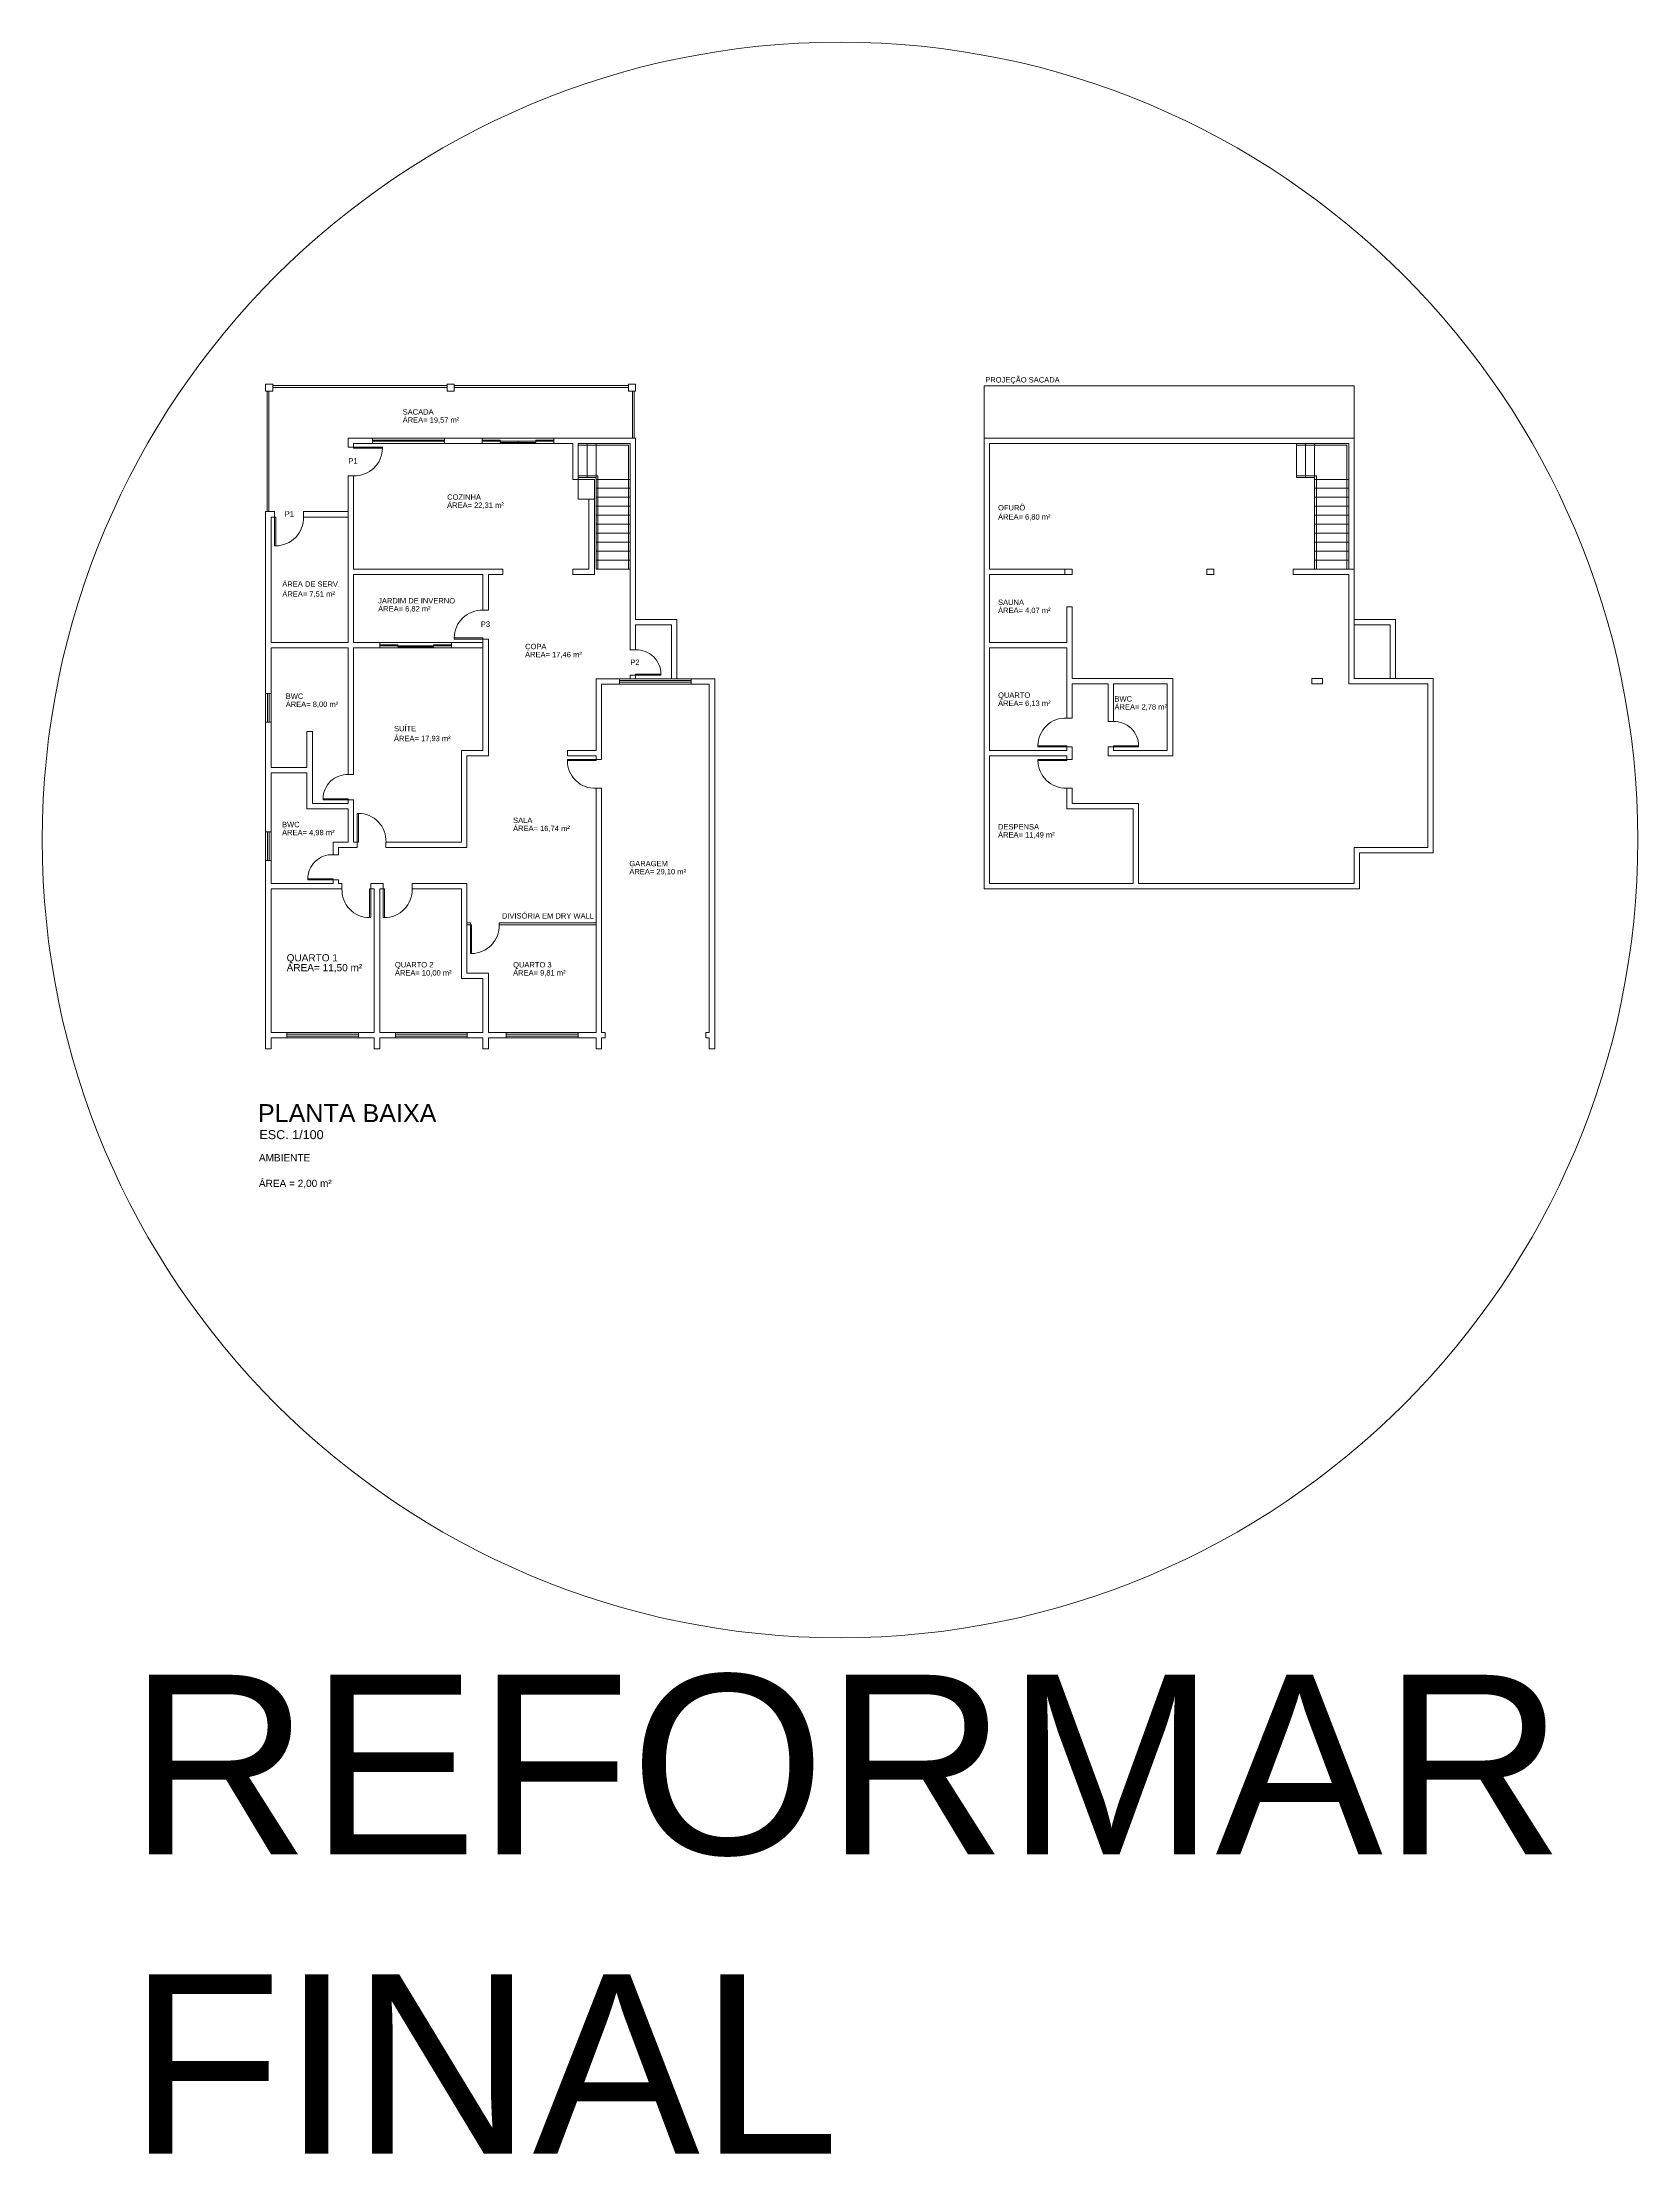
# Model space of a CAD drawing. Header units: millimetres. Extents: x 1497.6 to 1542, y 192.3 to 251.1.
import ezdxf

# ---------------------------------------------------------------- set-up
doc = ezdxf.new("R2010")
doc.units = ezdxf.units.MM
doc.linetypes.add('ACAD_ISO12W100', pattern=[21, 12, -3, 0, -3, 0, -3])
for name, color, linetype, lineweight in [('AR-ALVENARIA', 7, 'Continuous', 9), ('AR-CARIMBO', 7, 'Continuous', 5), ('AR-DIVISÓRIA', 7, 'Continuous', 5), ('AR-ESCADA', 252, 'Continuous', 5), ('AR-ESQUADRIA', 4, 'Continuous', 5), ('AR-PENA_010', 10, 'Continuous', 9), ('AR-PROJEÇÂO_PAV. SUPERIOR', 30, 'ACAD_ISO12W100', 20), ('AR-TXT', 174, 'Continuous', 0), ('AR-TXT-AMBIENTE', 174, 'Continuous', 0), ('AR-TXT-ESPECIFICAÇÕES', 174, 'Continuous', 0), ('AR-TXT-ÁREA', 7, 'Continuous', 0)]:
    doc.layers.add(name, color=color, linetype=linetype, lineweight=lineweight)
doc.styles.add('1000_TXT 1', font='arial.ttf', dxfattribs={"height": 5})
doc.styles.add('100_TXT 1', font='arial.ttf', dxfattribs={"height": 0.5})
doc.styles.add('100_TXT 2', font='arial.ttf', dxfattribs={"height": 0.25})
doc.styles.add('100_TXT 3', font='arial.ttf', dxfattribs={"height": 0.2})
doc.styles.add('75_TXT 3', font='arial.ttf', dxfattribs={"height": 0.15})
doc.styles.add('ALLEX 1_25', font='arial.ttf', dxfattribs={"height": 0.05})

msp = doc.modelspace()

# ---------------------------------------------------------------- linework, layer by layer
at = {"layer": 'AR-ALVENARIA'}
for p, q in [((1503.798, 241.411), (1503.798, 241.611)), ((1514.098, 241.611), (1513.898, 241.611)), ((1506.773, 240.111), (1506.098, 240.111)), ((1506.098, 240.111), (1506.098, 239.861)), ((1506.248, 239.861), (1506.098, 239.861)), ((1506.773, 239.961), (1506.248, 239.961)), ((1506.248, 239.861), (1506.248, 239.961)), ((1506.248, 239.961), (1506.773, 239.961)), ((1506.248, 239.961), (1506.248, 239.861)), ((1506.773, 239.961), (1506.773, 240.111)), ((1508.773, 240.111), (1509.823, 240.111)), ((1508.773, 239.961), (1508.773, 240.111)), ((1509.823, 239.961), (1508.773, 239.961)), ((1509.298, 239.961), (1509.823, 239.961)), ((1509.823, 239.961), (1509.823, 240.111)), ((1512.348, 238.961), (1512.348, 239.961)), ((1512.498, 238.961), (1512.498, 239.961)), ((1513.948, 236.461), (1513.948, 239.961)), ((1514.098, 235.061), (1514.098, 240.111)), ((1523.798, 233.008), (1523.798, 240.111)), ((1534.098, 240.111), (1523.798, 240.111)), ((1533.948, 239.961), (1523.948, 239.961)), ((1523.948, 239.961), (1523.948, 236.461)), ((1533.948, 236.466), (1533.948, 239.961)), ((1534.098, 233.416), (1534.098, 240.111)), ((1506.098, 239.061), (1506.098, 234.416)), ((1506.098, 239.061), (1506.248, 239.061)), ((1506.248, 236.461), (1506.248, 239.061)), ((1512.498, 238.961), (1512.348, 238.961)), ((1512.498, 238.411), (1512.498, 238.961)), ((1512.498, 238.961), (1512.948, 238.961)), ((1512.948, 238.411), (1512.948, 238.961)), ((1512.948, 238.411), (1512.498, 238.411)), ((1512.798, 238.411), (1512.798, 236.461)), ((1512.798, 236.461), (1512.798, 238.411)), ((1512.948, 238.411), (1512.948, 236.311)), ((1503.798, 233.003), (1503.798, 238.061)), ((1504.048, 238.061), (1503.798, 238.061)), ((1503.948, 237.911), (1503.948, 234.416)), ((1504.048, 237.911), (1503.948, 237.911)), ((1504.048, 237.911), (1504.048, 238.061)), ((1506.098, 238.061), (1504.848, 238.061)), ((1504.848, 238.061), (1504.848, 237.911)), ((1506.098, 237.911), (1504.848, 237.911)), ((1510.398, 236.461), (1506.248, 236.461)), ((1509.848, 236.311), (1506.248, 236.311)), ((1506.248, 234.416), (1506.248, 236.311)), ((1509.848, 235.316), (1509.848, 236.311)), ((1509.998, 235.316), (1509.998, 236.311)), ((1510.398, 236.311), (1509.998, 236.311)), ((1510.398, 236.461), (1510.398, 236.311)), ((1512.348, 236.461), (1512.348, 236.311)), ((1512.348, 236.461), (1512.798, 236.461)), ((1512.948, 236.311), (1512.348, 236.311)), ((1513.948, 234.208), (1513.948, 236.461)), ((1526.048, 236.461), (1523.948, 236.461)), ((1523.948, 236.311), (1523.948, 234.421)), ((1526.048, 236.311), (1523.948, 236.311)), ((1526.248, 236.461), (1526.048, 236.461)), ((1526.048, 236.461), (1526.048, 236.311)), ((1526.048, 236.311), (1526.248, 236.311)), ((1526.248, 236.311), (1526.248, 236.461)), ((1530.198, 236.461), (1529.998, 236.461)), ((1529.998, 236.461), (1529.998, 236.311)), ((1529.998, 236.311), (1530.198, 236.311)), ((1530.198, 236.311), (1530.198, 236.461)), ((1534.098, 236.461), (1532.398, 236.461)), ((1532.398, 236.461), (1532.398, 236.316)), ((1532.398, 236.316), (1533.948, 236.316)), ((1533.948, 233.266), (1533.948, 236.311)), ((1534.098, 233.416), (1534.098, 236.461)), ((1509.998, 235.316), (1509.848, 235.316)), ((1526.098, 235.411), (1526.098, 234.416)), ((1526.248, 235.411), (1526.098, 235.411)), ((1526.248, 235.411), (1526.248, 233.416)), ((1515.248, 235.061), (1514.098, 235.061)), ((1514.098, 234.208), (1514.098, 234.911)), ((1515.098, 234.911), (1514.098, 234.911)), ((1515.098, 233.411), (1515.098, 234.911)), ((1515.248, 233.411), (1515.248, 235.061)), ((1535.248, 235.061), (1534.098, 235.061)), ((1535.098, 234.911), (1534.098, 234.911)), ((1535.098, 233.411), (1535.098, 234.911)), ((1535.248, 233.411), (1535.248, 235.061)), ((1503.948, 234.416), (1506.098, 234.416)), ((1503.948, 233.003), (1503.948, 234.266)), ((1503.948, 234.266), (1506.098, 234.266)), ((1506.098, 234.266), (1506.098, 230.741)), ((1506.248, 234.416), (1506.973, 234.416)), ((1506.248, 234.266), (1506.248, 230.741)), ((1509.848, 231.411), (1509.848, 234.516)), ((1509.848, 234.416), (1509.848, 234.516)), ((1509.848, 234.516), (1509.998, 234.516)), ((1509.998, 231.261), (1509.998, 234.516)), ((1513.948, 234.208), (1513.948, 234.211)), ((1513.948, 234.211), (1514.098, 234.211)), ((1523.798, 234.416), (1523.798, 227.561)), ((1523.948, 234.421), (1526.098, 234.416)), ((1523.948, 234.266), (1523.948, 231.416)), ((1526.098, 234.266), (1523.948, 234.266)), ((1526.098, 232.316), (1526.098, 234.266)), ((1512.998, 233.411), (1512.998, 231.411)), ((1513.648, 233.411), (1512.998, 233.411)), ((1513.648, 233.411), (1513.648, 233.261)), ((1513.948, 233.411), (1513.948, 233.511)), ((1514.098, 233.511), (1513.948, 233.511)), ((1514.098, 233.411), (1514.098, 233.511)), ((1514.098, 233.411), (1514.098, 233.511)), ((1516.298, 233.411), (1515.648, 233.411)), ((1515.648, 233.261), (1515.648, 233.411)), ((1516.298, 223.111), (1516.298, 233.411)), ((1529.048, 233.416), (1526.248, 233.416)), ((1529.048, 233.416), (1529.048, 231.266)), ((1533.223, 233.416), (1532.923, 233.416)), ((1532.923, 233.416), (1532.923, 233.266)), ((1533.223, 233.416), (1533.223, 233.266)), ((1536.298, 233.416), (1534.098, 233.416)), ((1536.298, 228.561), (1536.298, 233.416)), ((1503.798, 233.003), (1503.948, 233.003)), ((1513.148, 233.261), (1513.148, 231.161)), ((1513.148, 233.261), (1513.648, 233.261)), ((1515.648, 233.261), (1516.148, 233.261)), ((1516.148, 223.561), (1516.148, 233.261)), ((1526.248, 232.316), (1526.248, 233.266)), ((1526.248, 233.266), (1527.248, 233.266)), ((1527.248, 232.216), (1527.248, 233.266)), ((1527.398, 232.216), (1527.398, 233.266)), ((1527.398, 233.266), (1528.898, 233.266)), ((1528.898, 233.266), (1528.898, 231.416)), ((1533.223, 233.266), (1532.923, 233.266)), ((1536.148, 233.266), (1533.948, 233.266)), ((1536.148, 228.711), (1536.148, 233.266)), ((1503.798, 229.151), (1503.798, 232.203)), ((1503.948, 232.203), (1503.798, 232.203)), ((1503.948, 230.941), (1503.948, 232.203)), ((1526.248, 232.316), (1526.098, 232.316)), ((1527.248, 232.216), (1527.398, 232.216)), ((1505.098, 231.941), (1504.948, 231.941)), ((1504.948, 231.941), (1504.948, 230.941)), ((1505.098, 231.941), (1505.098, 229.941)), ((1509.248, 228.861), (1509.248, 231.411)), ((1509.248, 231.411), (1509.848, 231.411)), ((1509.398, 228.711), (1509.398, 231.261)), ((1509.398, 231.261), (1509.998, 231.261)), ((1512.198, 231.261), (1512.198, 231.411)), ((1512.198, 231.411), (1512.998, 231.411)), ((1512.998, 231.261), (1512.198, 231.261)), ((1512.998, 231.261), (1512.998, 231.161)), ((1512.998, 231.261), (1512.998, 231.161)), ((1512.998, 231.161), (1513.148, 231.161)), ((1523.948, 231.416), (1525.336, 231.416)), ((1523.948, 231.416), (1526.098, 231.416)), ((1523.948, 231.266), (1523.948, 227.711)), ((1526.098, 231.266), (1523.948, 231.266)), ((1526.098, 231.416), (1526.098, 231.516)), ((1526.098, 231.516), (1526.248, 231.516)), ((1526.098, 231.266), (1526.098, 231.166)), ((1526.098, 231.166), (1526.248, 231.166)), ((1526.248, 231.416), (1526.248, 231.516)), ((1526.248, 231.516), (1526.248, 231.166)), ((1527.248, 231.266), (1527.248, 231.516)), ((1527.398, 231.516), (1527.248, 231.516)), ((1529.048, 231.266), (1527.248, 231.266)), ((1527.398, 231.416), (1527.398, 231.516)), ((1527.398, 231.416), (1527.398, 231.516)), ((1528.898, 231.416), (1527.398, 231.416)), ((1504.948, 230.941), (1503.948, 230.941)), ((1504.948, 230.791), (1503.948, 230.791)), ((1503.948, 230.791), (1503.948, 229.151)), ((1503.948, 230.791), (1504.948, 230.791)), ((1504.948, 230.791), (1504.948, 229.791)), ((1506.248, 230.741), (1506.098, 230.741)), ((1505.098, 229.941), (1506.098, 229.941)), ((1506.098, 229.941), (1506.098, 230.041)), ((1506.098, 230.041), (1506.248, 230.041)), ((1506.248, 230.041), (1506.248, 228.861)), ((1512.998, 230.361), (1512.998, 223.561)), ((1513.148, 230.361), (1512.998, 230.361)), ((1513.148, 230.361), (1513.148, 223.561)), ((1526.098, 230.366), (1526.098, 229.791)), ((1526.098, 230.366), (1526.248, 230.366)), ((1526.248, 230.366), (1526.248, 229.941)), ((1526.248, 229.941), (1528.098, 229.941)), ((1528.098, 229.941), (1528.098, 227.711)), ((1504.948, 229.791), (1506.098, 229.791)), ((1506.098, 228.861), (1506.098, 229.791)), ((1506.098, 229.791), (1506.098, 228.861)), ((1526.098, 229.791), (1527.948, 229.791)), ((1527.948, 229.791), (1527.948, 227.711)), ((1505.673, 228.511), (1505.673, 228.861)), ((1506.098, 228.861), (1505.673, 228.861)), ((1505.823, 228.511), (1505.823, 228.711)), ((1505.823, 228.711), (1506.348, 228.711)), ((1506.248, 228.861), (1506.348, 228.861)), ((1506.348, 228.861), (1506.348, 228.711)), ((1507.148, 228.861), (1509.248, 228.861)), ((1507.148, 228.861), (1507.148, 228.711)), ((1507.148, 228.711), (1509.398, 228.711)), ((1534.098, 228.711), (1536.148, 228.711)), ((1534.098, 228.711), (1534.098, 227.711)), ((1503.798, 223.111), (1503.798, 228.351)), ((1503.948, 228.351), (1503.948, 227.711)), ((1505.823, 228.511), (1505.673, 228.511)), ((1534.248, 228.561), (1536.298, 228.561)), ((1534.248, 228.561), (1534.248, 227.561)), ((1505.673, 227.711), (1503.948, 227.711)), ((1503.948, 223.561), (1503.948, 227.561)), ((1503.948, 227.561), (1505.923, 227.561)), ((1505.673, 227.711), (1505.673, 227.811)), ((1505.673, 227.811), (1505.823, 227.811)), ((1505.823, 227.711), (1505.823, 227.811)), ((1505.923, 227.711), (1505.823, 227.711)), ((1505.923, 227.711), (1505.923, 227.561)), ((1507.073, 227.711), (1506.723, 227.711)), ((1506.723, 227.561), (1506.723, 227.711)), ((1506.723, 227.561), (1506.823, 227.561)), ((1506.823, 227.561), (1506.723, 227.561)), ((1506.823, 223.561), (1506.823, 227.561)), ((1506.973, 223.561), (1506.973, 227.561)), ((1506.973, 227.561), (1507.073, 227.561)), ((1506.973, 227.561), (1507.073, 227.561)), ((1507.073, 227.561), (1507.073, 227.711)), ((1509.398, 227.711), (1507.873, 227.711)), ((1507.873, 227.711), (1507.873, 227.561)), ((1507.873, 227.561), (1509.248, 227.561)), ((1509.248, 225.061), (1509.248, 227.561)), ((1509.398, 225.211), (1509.398, 227.711)), ((1523.798, 227.561), (1534.248, 227.561)), ((1523.948, 227.711), (1527.948, 227.711)), ((1528.098, 227.711), (1534.098, 227.711)), ((1509.498, 226.611), (1509.398, 226.611)), ((1509.498, 226.461), (1509.498, 226.611)), ((1512.998, 226.611), (1510.298, 226.611)), ((1510.298, 226.611), (1510.298, 226.461)), ((1509.998, 225.211), (1509.398, 225.211)), ((1509.998, 223.561), (1509.998, 225.211)), ((1509.848, 225.061), (1509.248, 225.061)), ((1509.848, 223.561), (1509.848, 225.061)), ((1504.386, 223.561), (1503.948, 223.561)), ((1504.386, 223.411), (1503.948, 223.411)), ((1503.948, 223.111), (1503.948, 223.411)), ((1504.386, 223.411), (1504.386, 223.561)), ((1506.823, 223.561), (1506.386, 223.561)), ((1506.386, 223.561), (1506.386, 223.411)), ((1506.823, 223.411), (1506.386, 223.411)), ((1506.823, 223.111), (1506.823, 223.411)), ((1507.411, 223.561), (1506.973, 223.561)), ((1507.411, 223.411), (1506.973, 223.411)), ((1506.973, 223.111), (1506.973, 223.411)), ((1507.411, 223.411), (1507.411, 223.561)), ((1509.848, 223.561), (1509.411, 223.561)), ((1509.411, 223.561), (1509.411, 223.411)), ((1509.848, 223.411), (1509.411, 223.411)), ((1509.848, 223.111), (1509.848, 223.411)), ((1510.498, 223.561), (1509.998, 223.561)), ((1510.498, 223.411), (1509.998, 223.411)), ((1509.998, 223.111), (1509.998, 223.411)), ((1510.498, 223.411), (1510.498, 223.561)), ((1512.998, 223.561), (1512.498, 223.561)), ((1512.498, 223.561), (1512.498, 223.411)), ((1512.998, 223.411), (1512.498, 223.411)), ((1512.998, 223.111), (1512.998, 223.411)), ((1513.248, 223.561), (1513.148, 223.561)), ((1513.248, 223.411), (1513.148, 223.411)), ((1513.148, 223.111), (1513.148, 223.411)), ((1513.248, 223.561), (1513.248, 223.411)), ((1516.148, 223.561), (1516.048, 223.561)), ((1516.048, 223.561), (1516.048, 223.411)), ((1516.148, 223.411), (1516.048, 223.411)), ((1516.148, 223.111), (1516.148, 223.411)), ((1503.798, 223.111), (1503.948, 223.111)), ((1506.823, 223.111), (1506.973, 223.111)), ((1509.848, 223.111), (1509.998, 223.111)), ((1512.998, 223.111), (1513.148, 223.111)), ((1516.148, 223.111), (1516.298, 223.111))]:
    msp.add_line(p, q, dxfattribs=at)
for points in [[(1503.798, 241.411), (1503.998, 241.411), (1503.998, 241.611), (1503.798, 241.611)], [(1508.848, 241.411), (1509.048, 241.411), (1509.048, 241.611), (1508.848, 241.611)], [(1513.898, 241.411), (1514.098, 241.411), (1514.098, 241.611), (1513.898, 241.611)]]:
    msp.add_lwpolyline(points, close=True, dxfattribs=at)
at = {"layer": 'AR-CARIMBO'}
for p, q in [((1511.823, 239.961), (1511.823, 240.111)), ((1511.823, 240.111), (1514.098, 240.111)), ((1512.348, 239.961), (1511.823, 239.961)), ((1513.948, 239.961), (1512.498, 239.961)), ((1506.248, 234.266), (1506.973, 234.266)), ((1506.973, 234.416), (1506.973, 234.266)), ((1508.973, 234.416), (1509.848, 234.416)), ((1508.973, 234.266), (1508.973, 234.416)), ((1508.973, 234.266), (1509.848, 234.266))]:
    msp.add_line(p, q, dxfattribs=at)
at = {"layer": 'AR-DIVISÓRIA'}
for p, q in [((1503.838, 238.061), (1503.838, 241.411)), ((1503.888, 241.411), (1503.888, 238.061)), ((1508.848, 241.571), (1503.998, 241.571)), ((1508.848, 241.521), (1503.998, 241.521)), ((1513.898, 241.571), (1509.048, 241.571)), ((1513.898, 241.521), (1509.048, 241.521)), ((1514.008, 240.111), (1514.008, 241.411)), ((1514.058, 241.411), (1514.058, 240.111)), ((1509.498, 226.611), (1509.398, 226.611)), ((1509.498, 226.561), (1509.398, 226.561)), ((1509.498, 226.611), (1509.498, 226.561)), ((1512.998, 226.611), (1510.298, 226.611)), ((1510.298, 226.561), (1510.298, 226.611)), ((1512.998, 226.561), (1510.298, 226.561))]:
    msp.add_line(p, q, dxfattribs=at)
at = {"layer": 'AR-ESCADA'}
for p, q in [((1513.898, 239.911), (1512.498, 239.911)), ((1512.748, 239.011), (1512.748, 239.961)), ((1512.998, 238.961), (1512.998, 239.961)), ((1513.898, 236.461), (1513.898, 239.911)), ((1532.498, 239.011), (1532.498, 239.961)), ((1533.898, 239.911), (1532.498, 239.911)), ((1532.748, 239.011), (1532.748, 239.961)), ((1532.998, 238.961), (1532.998, 239.961)), ((1533.898, 236.461), (1533.898, 239.911)), ((1513.048, 239.061), (1512.498, 239.061)), ((1512.998, 239.011), (1512.498, 239.011)), ((1512.998, 239.011), (1512.998, 236.461)), ((1512.998, 238.961), (1513.948, 238.961)), ((1512.998, 238.711), (1513.948, 238.711)), ((1513.048, 239.061), (1513.048, 236.461)), ((1533.048, 239.061), (1532.498, 239.061)), ((1532.998, 239.011), (1532.498, 239.011)), ((1532.998, 239.011), (1532.998, 236.461)), ((1532.998, 238.961), (1533.948, 238.961)), ((1532.998, 238.711), (1533.948, 238.711)), ((1533.048, 239.061), (1533.048, 236.461)), ((1512.998, 238.461), (1513.948, 238.461)), ((1512.998, 238.211), (1513.948, 238.211)), ((1532.998, 238.461), (1533.948, 238.461)), ((1532.998, 238.211), (1533.948, 238.211)), ((1512.998, 237.961), (1513.948, 237.961)), ((1512.998, 237.711), (1513.948, 237.711)), ((1532.998, 237.961), (1533.948, 237.961)), ((1532.998, 237.711), (1533.948, 237.711)), ((1512.998, 237.461), (1513.948, 237.461)), ((1512.998, 237.211), (1513.948, 237.211)), ((1512.998, 236.961), (1513.948, 236.961)), ((1532.998, 237.461), (1533.948, 237.461)), ((1532.998, 237.211), (1533.948, 237.211)), ((1532.998, 236.961), (1533.948, 236.961)), ((1512.998, 236.711), (1513.948, 236.711)), ((1512.998, 236.461), (1513.948, 236.461)), ((1532.998, 236.711), (1533.948, 236.711)), ((1532.998, 236.461), (1533.948, 236.461))]:
    msp.add_line(p, q, dxfattribs=at)
at = {"layer": 'AR-ESQUADRIA'}
for p, q in [((1506.773, 240.111), (1508.773, 240.111)), ((1508.773, 240.051), (1506.773, 240.051)), ((1508.773, 240.021), (1506.773, 240.021)), ((1508.773, 239.961), (1506.773, 239.961)), ((1509.823, 240.111), (1511.823, 240.111)), ((1510.323, 240.051), (1509.823, 240.051)), ((1511.823, 240.021), (1509.823, 240.021)), ((1511.823, 239.961), (1509.823, 239.961)), ((1510.323, 239.991), (1510.323, 240.051)), ((1511.323, 239.991), (1510.323, 239.991)), ((1510.823, 240.021), (1510.823, 239.991)), ((1511.823, 240.051), (1511.323, 240.051)), ((1511.323, 240.051), (1511.323, 239.991)), ((1506.973, 234.416), (1508.973, 234.416)), ((1507.473, 234.356), (1506.973, 234.356)), ((1508.973, 234.326), (1506.973, 234.326)), ((1508.973, 234.266), (1506.973, 234.266)), ((1507.473, 234.296), (1507.473, 234.356)), ((1508.473, 234.296), (1507.473, 234.296)), ((1507.973, 234.326), (1507.973, 234.296)), ((1508.973, 234.356), (1508.473, 234.356)), ((1508.473, 234.356), (1508.473, 234.296)), ((1515.648, 233.411), (1513.648, 233.411)), ((1503.798, 232.203), (1503.798, 233.003)), ((1503.848, 233.003), (1503.848, 232.203)), ((1503.898, 233.003), (1503.898, 232.203)), ((1503.948, 233.003), (1503.948, 232.203)), ((1513.648, 233.361), (1515.648, 233.361)), ((1513.648, 233.311), (1515.648, 233.311)), ((1513.648, 233.261), (1515.648, 233.261)), ((1503.948, 229.151), (1503.798, 229.151)), ((1503.798, 228.351), (1503.798, 229.151)), ((1503.848, 228.351), (1503.848, 229.151)), ((1503.898, 228.351), (1503.898, 229.151)), ((1503.948, 228.351), (1503.948, 229.151)), ((1503.948, 228.351), (1503.798, 228.351)), ((1504.386, 223.561), (1506.386, 223.561)), ((1504.386, 223.511), (1506.386, 223.511)), ((1504.386, 223.461), (1506.386, 223.461)), ((1506.386, 223.411), (1504.386, 223.411)), ((1507.411, 223.561), (1509.411, 223.561)), ((1507.411, 223.511), (1509.411, 223.511)), ((1507.411, 223.461), (1509.411, 223.461)), ((1509.411, 223.411), (1507.411, 223.411)), ((1510.498, 223.561), (1512.498, 223.561)), ((1510.498, 223.511), (1512.498, 223.511)), ((1510.498, 223.461), (1512.498, 223.461)), ((1512.498, 223.411), (1510.498, 223.411))]:
    msp.add_line(p, q, dxfattribs=at)
for points in [[(1507.048, 239.831), (1507.048, 239.861), (1506.248, 239.861), (1506.248, 239.831)], [(1504.078, 237.111), (1504.048, 237.111), (1504.048, 237.911), (1504.078, 237.911)], [(1509.048, 234.546), (1509.048, 234.516), (1509.848, 234.516), (1509.848, 234.546)], [(1514.098, 233.541), (1514.798, 233.541), (1514.798, 233.511), (1514.098, 233.511)], [(1512.198, 231.131), (1512.198, 231.161), (1512.998, 231.161), (1512.998, 231.131)], [(1525.298, 231.546), (1525.298, 231.516), (1526.098, 231.516), (1526.098, 231.546)], [(1525.298, 231.136), (1525.298, 231.166), (1526.098, 231.166), (1526.098, 231.136)], [(1527.398, 231.546), (1528.098, 231.546), (1528.098, 231.516), (1527.398, 231.516)], [(1506.098, 230.071), (1505.398, 230.071), (1505.398, 230.041), (1506.098, 230.041)], [(1506.378, 229.661), (1506.348, 229.661), (1506.348, 228.861), (1506.378, 228.861)], [(1505.673, 227.841), (1504.973, 227.841), (1504.973, 227.811), (1505.673, 227.811)], [(1506.693, 226.761), (1506.723, 226.761), (1506.723, 227.561), (1506.693, 227.561)], [(1507.103, 226.761), (1507.073, 226.761), (1507.073, 227.561), (1507.103, 227.561)], [(1509.528, 225.761), (1509.498, 225.761), (1509.498, 226.561), (1509.528, 226.561)]]:
    msp.add_lwpolyline(points, close=True, dxfattribs=at)
for centre, radius, start, end in [((1506.278, 239.831), 0.771, 267.81062, 0), ((1504.078, 237.881), 0.771, 270, 2.18938), ((1509.819, 234.546), 0.771, 87.81062, 180), ((1514.128, 233.541), 0.671, 360, 92.5089), ((1526.069, 231.546), 0.771, 87.81062, 180), ((1527.428, 231.546), 0.671, 0, 92.5089), ((1512.969, 231.131), 0.771, 180, 272.18938), ((1526.069, 231.136), 0.771, 180, 272.18938), ((1506.069, 230.071), 0.671, 87.4911, 180), ((1506.378, 228.89), 0.771, 357.81062, 90), ((1505.644, 227.841), 0.671, 87.4911, 180), ((1506.693, 227.531), 0.771, 177.81062, 270), ((1507.103, 227.531), 0.771, 270, 2.18938), ((1509.528, 226.531), 0.771, 270, 2.18938)]:
    msp.add_arc(centre, radius, start, end, dxfattribs=at)
at = {"layer": 'AR-PENA_010'}
msp.add_circle((1519.787, 228.921), 22.209, dxfattribs=at)
at = {"layer": 'AR-PROJEÇÂO_PAV. SUPERIOR'}
for p, q in [((1523.798, 241.561), (1534.098, 241.561)), ((1523.798, 240.111), (1523.798, 241.561)), ((1534.098, 240.111), (1534.098, 241.561))]:
    msp.add_line(p, q, dxfattribs=at)

# ---------------------------------------------------------------- texts
at = {"layer": 'AR-PROJEÇÂO_PAV. SUPERIOR', "insert": (1523.83, 241.807), "char_height": 0.15, "attachment_point": 1, "style": '75_TXT 3'}
msp.add_mtext_dynamic_manual_height_columns('PROJEÇÃO SACADA', width=14.36456, gutter_width=10, heights=[0], dxfattribs=at)
at = {"layer": 'AR-TXT', "insert": (1503.583, 221.567), "char_height": 0.5, "attachment_point": 1, "style": '100_TXT 1'}
msp.add_mtext_dynamic_manual_height_columns('PLANTA BAIXA', width=14.36456, gutter_width=10, heights=[0], dxfattribs=at)
at = {"layer": 'AR-TXT', "insert": (1499.978, 205.682), "char_height": 5, "width": 50.80926, "attachment_point": 1, "style": '1000_TXT 1'}
msp.add_mtext('REFORMAR FINAL', dxfattribs=at)
at = {"layer": 'AR-TXT-AMBIENTE', "attachment_point": 1}
for s, insert, char_height, style in [('SACADA', (1507.612, 240.913), 0.15, '75_TXT 3'), ('\\pxt7;COZINHA', (1508.85, 238.541), 0.15, '75_TXT 3'), ('\\pxt7;OFURÔ', (1524.187, 238.246), 0.15, '75_TXT 3'), ('ÁREA DE SERV.', (1504.262, 236.121), 0.15, '75_TXT 3'), ('JARDIM DE INVERNO', (1506.929, 235.656), 0.15, '75_TXT 3'), ('\\pxt7;SAUNA', (1524.187, 235.613), 0.15, '75_TXT 3'), ('\\pxt7;COPA', (1511.02, 234.382), 0.15, '75_TXT 3'), ('\\pxt7;BWC', (1504.357, 232.999), 0.15, '75_TXT 3'), ('\\pxt7;QUARTO', (1524.187, 233.028), 0.15, '75_TXT 3'), ('\\pxt7;BWC', (1527.428, 232.925), 0.15, '75_TXT 3'), ('SUÍTE', (1507.371, 232.097), 0.15, '75_TXT 3'), ('\\pxt7;BWC', (1504.255, 229.427), 0.15, '75_TXT 3'), ('\\pxt7;SALA', (1510.687, 229.543), 0.15, '75_TXT 3'), ('\\pxt7;DESPENSA', (1524.187, 229.364), 0.15, '75_TXT 3'), ('\\pxt7;GARAGEM', (1513.923, 228.339), 0.15, '75_TXT 3'), ('\\pxt7;QUARTO 1', (1504.382, 225.742), 0.2, '75_TXT 3'), ('\\pxt7;QUARTO 2', (1507.397, 225.523), 0.15, '75_TXT 3'), ('\\pxt7;QUARTO 3', (1510.687, 225.523), 0.15, '75_TXT 3'), ('AMBIENTE', (1503.611, 220.176), 0.2, '100_TXT 3')]:
    msp.add_mtext_dynamic_manual_height_columns(s, width=14.36456, gutter_width=10, heights=[0], dxfattribs=dict(at, insert=insert, char_height=char_height, style=style))
at = {"layer": 'AR-TXT-ESPECIFICAÇÕES', "color": 7, "style": 'ALLEX 1_25'}
for s, p in [('P1', (1506.101, 239.401)), ('P1', (1504.328, 237.924)), ('P3', (1509.789, 234.854)), ('P2', (1513.949, 233.794))]:
    msp.add_text(s, height=0.15, dxfattribs=at).set_placement(p)
at = {"layer": 'AR-TXT-ESPECIFICAÇÕES', "insert": (1503.625, 220.843), "char_height": 0.25, "attachment_point": 1, "style": '100_TXT 2'}
msp.add_mtext_dynamic_manual_height_columns('ESC. 1/100', width=14.36456, gutter_width=10, heights=[0], dxfattribs=at)
at = {"layer": 'AR-TXT-ÁREA', "attachment_point": 1}
for s, insert, char_height, style in [('ÁREA= 19,57 m²', (1507.612, 240.689), 0.15, '75_TXT 3'), ('ÁREA= 22,31 m²', (1508.85, 238.317), 0.15, '75_TXT 3'), ('ÁREA= 6,80 m²', (1524.187, 237.99), 0.15, '75_TXT 3'), ('ÁREA= 7,51 m²', (1504.262, 235.845), 0.15, '75_TXT 3'), ('ÁREA= 6,82 m²', (1506.929, 235.432), 0.15, '75_TXT 3'), ('ÁREA= 4,07 m²', (1524.187, 235.389), 0.15, '75_TXT 3'), ('ÁREA= 17,46 m²', (1511.02, 234.158), 0.15, '75_TXT 3'), ('ÁREA= 8,00 m²', (1504.357, 232.774), 0.15, '75_TXT 3'), ('ÁREA= 6,13 m²', (1524.187, 232.803), 0.15, '75_TXT 3'), ('ÁREA= 2,78 m²', (1527.428, 232.7), 0.15, '75_TXT 3'), ('ÁREA= 17,93 m²', (1507.371, 231.822), 0.15, '75_TXT 3'), ('ÁREA= 16,74 m²', (1510.687, 229.319), 0.15, '75_TXT 3'), ('ÁREA= 4,98 m²', (1504.255, 229.203), 0.15, '75_TXT 3'), ('ÁREA= 11,49 m²', (1524.187, 229.14), 0.15, '75_TXT 3'), ('ÁREA= 29,10 m²', (1513.923, 228.115), 0.15, '75_TXT 3'), ('DIVISÓRIA EM DRY WALL', (1510.375, 226.883), 0.15, '75_TXT 3'), ('ÁREA= 11,50 m²', (1504.382, 225.467), 0.2, '75_TXT 3'), ('ÁREA= 10,00 m²', (1507.397, 225.298), 0.15, '75_TXT 3'), ('ÁREA= 9,81 m²', (1510.687, 225.298), 0.15, '75_TXT 3'), ('ÁREA = 2,00 m²', (1503.611, 219.462), 0.2, '100_TXT 3')]:
    msp.add_mtext_dynamic_manual_height_columns(s, width=14.36456, gutter_width=10, heights=[0], dxfattribs=dict(at, insert=insert, char_height=char_height, style=style))

doc.saveas('drawing.dxf')
